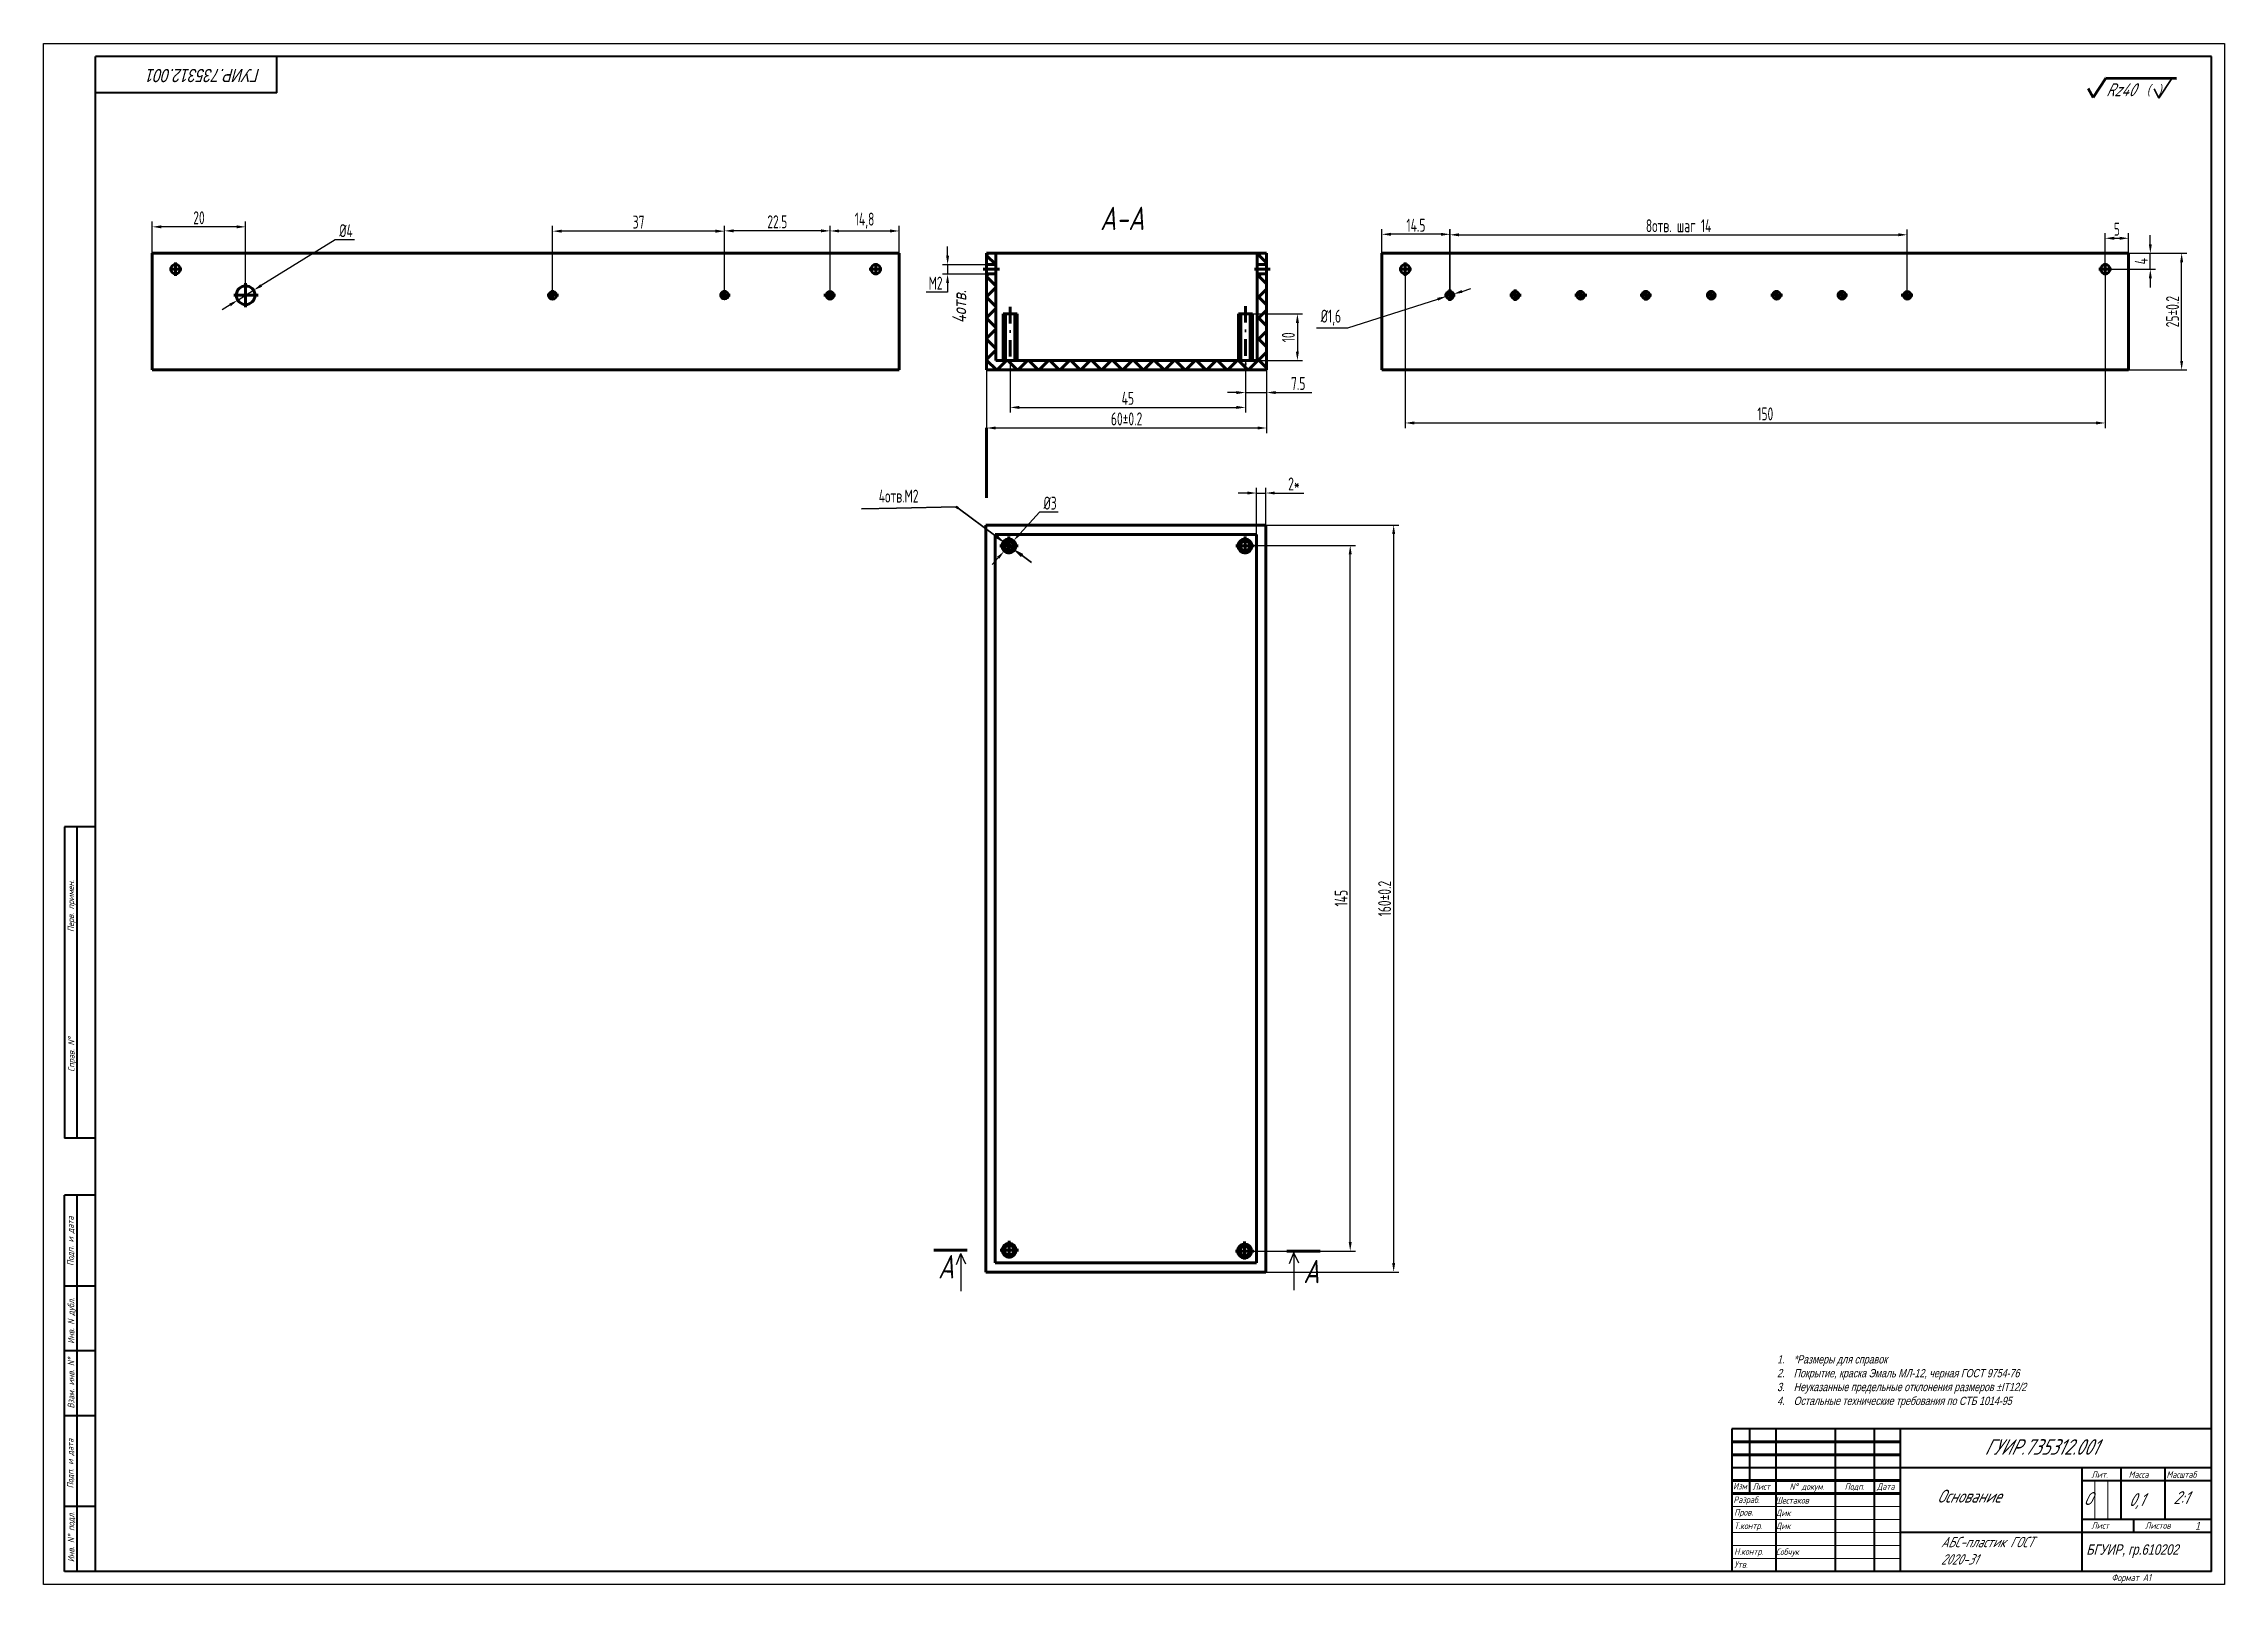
# Model space of a CAD drawing. Header units: millimetres. Extents: x 0 to 8800, y -367 to 2333.
# Drawn here: x 7718 to 8559, y 979 to 1573 of the extents above; entities that cross this region are included whole.
import ezdxf

# ---------------------------------------------------------------- set-up
doc = ezdxf.new("R2010")
doc.units = ezdxf.units.MM
doc.header["$LTSCALE"] = 0.5
doc.linetypes.add('осевая2', pattern=[28.575, 19.05, -3.175, 3.175, -3.175])
doc.linetypes.add('штрихпунктирная', pattern=[25.4, 12.7, -6.35, 0, -6.35])
doc.layers.get('0').update_dxf_attribs({"lineweight": 60})
doc.layers.get('Defpoints').update_dxf_attribs({"color": 5})
for name, color, linetype in [('1-оси', 1, 'осевая2'), ('3-размеры', 6, 'Continuous'), ('KONTUR', 7, 'Continuous')]:
    doc.layers.add(name, color=color, linetype=linetype)
for name, color, linetype, lineweight in [('Основная', 7, 'Continuous', 40), ('текст', 7, 'Continuous', 30), ('тонкая', 7, 'Continuous', 20)]:
    doc.layers.add(name, color=color, linetype=linetype, lineweight=lineweight)
doc.styles.add('ESKD', font='standarteskd.shx', dxfattribs={"width": 0.8, "oblique": 15})
doc.styles.get("Standard").update_dxf_attribs({"font": 'isocpeui.ttf', "width": 0.9})
doc.styles.add('ЕСКД', font='eskd15.shx', dxfattribs={"width": 0.8})
doc.styles.add('стиль1', font='romans.shx', dxfattribs={"width": 0.75, "oblique": 15, "height": 3.5})
doc.dimstyles.new('ISO-25', dxfattribs={"dimtxt": 3.5, "dimasz": 3.5, "dimexe": 2, "dimexo": 0, "dimgap": 1, "dimtad": 1, "dimtoh": 1, "dimdec": 0, "dimtxsty": 'Standard', "dimcen": 2.5, "dimadec": 0, "dimazin": 0, "dimtfac": 1, "dimtdec": 0, "dimtmove": 0, "dimatfit": 3, "dimldrblk": 'DOTSMALL', "dimfxl": 1, "dimarcsym": 0})

msp = doc.modelspace()

# ---------------------------------------------------------------- texts
at = {"color": 0, "insert": (7801.66, 1558.53), "char_height": 5, "attachment_point": 1, "rotation": 180}
msp.add_mtext_dynamic_manual_height_columns('{\\Fstandarteskd|c204;\\Q15;\\W0.8;\\C256;ГУИР.735312.001}', width=88.7975, gutter_width=50, heights=[0], dxfattribs=at)
at = {"attachment_point": 1}
for s, width, gutter_width, insert, char_height, style in [('{\\fGOST type B|b0|i1|c0|p2;Rz40}', 68.69, 50, (8513.47, 1558.05), 5, 'ESKD'), ('{\\fGOST type B|b0|i1|c204|p2;А-А}', 123.642, 90, (8125.6, 1510.46), 9, 'ЕСКД'), ('{\\fGOST type B|b0|i1|c204|p2;ГУИР.735312.001}', 68.69, 50, (8466.62, 1035.31), 6, 'ESKD'), ('{\\fGOST type B|b0|i1|c204|p2;  Основание}', 68.69, 50, (8443.5, 1015.86), 5, 'ESKD'), ('{\\fGOST type B|b0|i1|c204|p2;О}', 14.9252, 50, (8504.91, 1014.93), 5, 'ESKD'), ('{\\fGOST type B|b0|i1|c204|p34;0,1}', 14.9252, 50, (8522.26, 1014.52), 5, 'ESKD'), ('{\\fGOST type B|b0|i1|c204|p34;2\\fGOST type B|b0|i1|c0|p34;:\\fGOST type B|b0|i1|c204|p34;1}', 14.9252, 50, (8539.41, 1015.28), 5, 'ESKD'), ('{\\fGOST type B|b0|i1|c204|p2;АБС-пластик ГОСТ 2020-31}', 47.8152, 50, (8449.81, 997.66), 4, 'ESKD')]:
    msp.add_mtext_dynamic_manual_height_columns(s, width=width, gutter_width=gutter_width, heights=[0], dxfattribs=dict(at, insert=insert, char_height=char_height, style=style))
at = {"char_height": 9, "attachment_point": 1, "rotation": 359.71233, "style": 'ЕСКД'}
for insert in [(8063.16, 1106.32), (8204.01, 1104.47)]:
    msp.add_mtext_dynamic_manual_height_columns('{\\fGOST type B|b0|i1|c204|p2;А}', width=123.642, gutter_width=90, heights=[0], dxfattribs=dict(at, insert=insert))
at = {"insert": (8377.04, 1067.7), "char_height": 3.2, "width": 193.7105, "attachment_point": 1, "style": 'ESKD'}
msp.add_mtext('\\pxi-3,l6,t5;1.^I*Размеры для справок\\P2.^IПокрытие, краска Эмаль МЛ-12, черная ГОСТ 9754-76\\P3.^IНеуказанные предельные отклонения размеров %%PIT12/2\\P4.^IОстальные технические требования по СТБ 1014-95', dxfattribs=at)
at = {"color": 0, "insert": (8547.9, 1003.43), "char_height": 3, "attachment_point": 1, "style": 'ESKD'}
msp.add_mtext_dynamic_manual_height_columns('1', width=0.6173, gutter_width=50, heights=[0], dxfattribs=at)
at = {"layer": '1-оси', "color": 0, "insert": (8505.89, 994.77), "char_height": 4, "attachment_point": 1, "style": 'ESKD'}
msp.add_mtext_dynamic_manual_height_columns('БГУИР, гр.610202', width=48.5954, gutter_width=50, heights=[0], dxfattribs=at)
at = {"layer": '3-размеры', "color": 0, "style": 'ESKD', "oblique": 15, "width": 0.8}
msp.add_text('(   )', height=3.5, dxfattribs=at).set_placement((8529.36, 1554.04))
at = {"layer": '3-размеры', "lineweight": 30, "insert": (8068.55, 1465.56), "char_height": 5.4, "attachment_point": 1, "rotation": 90, "style": 'ЕСКД'}
msp.add_mtext_dynamic_manual_height_columns('{\\fGOST type B|b0|i1|c204|p2;4отв.}', width=123.642, gutter_width=90, heights=[0], dxfattribs=at)
at = {"layer": '3-размеры', "color": 0, "lineweight": 30, "insert": (8040.22, 1401.41), "char_height": 5, "attachment_point": 1, "style": 'ЕСКД'}
msp.add_mtext_dynamic_manual_height_columns('4отв.М2', width=22.5738, gutter_width=90, heights=[0], dxfattribs=at)
at = {"layer": 'текст', "style": 'стиль1', "oblique": 15, "width": 0.75}
for s, p in [('Перв. примен.', (7729.89, 1230.86)), ('Справ. N%%d', (7730.05, 1176.97)), ('Подп. и дата', (7729.71, 1102.12)), ('Инв. N дубл.', (7729.96, 1072.09)), ('Взам. инв. N%%d', (7729.96, 1047.16)), ('Подп. и дата', (7729.66, 1016.38)), ('Инв. N%%d подл.', (7729.96, 987.91))]:
    msp.add_text(s, height=2.5, rotation=90, dxfattribs=at).set_placement(p)
for s, height, p in [('Изм', 2.5, (8369.68, 1015.96)), ('Лист', 2.5, (8377.16, 1015.81)), ('N%%d докум. ', 2.5, (8391.44, 1015.81)), ('Подп.', 2.5, (8412.7, 1015.81)), ('Дата', 2.5, (8425.15, 1015.81)), ('Лит.', 2.5, (8507.86, 1020.41)), ('Масса', 2.5, (8522.23, 1020.41)), ('Масштаб', 2.5, (8536.82, 1020.41)), ('Разраб.', 2.5, (8369.8, 1010.71)), ('Шестаков', 2.5, (8385.93, 1010.49)), ('Пров.', 2.5, (8370.1, 1005.87)), ('Т.контр.', 2.5, (8370.1, 1000.68)), ('Дик', 2.5, (8386.23, 1005.66)), ('Дик', 2.5, (8386.23, 1000.66)), ('Лист', 2.5, (8507.86, 1000.8)), ('Листов', 2.5, (8528.58, 1000.8)), ('Н.контр.', 2.5, (8370.1, 990.76)), ('Собчук', 2.5, (8386.23, 990.66)), ('Утв.', 2.5, (8370.1, 985.74)), ('Формат А1', 2.75, (8515.6, 980.59))]:
    msp.add_text(s, height=height, dxfattribs=at).set_placement(p)

# ---------------------------------------------------------------- blocks, each defined once
blk = doc.blocks.new('*D156')
at = {"layer": '3-размеры', "color": 0, "lineweight": -2, "transparency": 16777216}
for p, q in [((8189.44, 1387.73), (8240.78, 1387.73)), ((8238.78, 1103.23), (8238.78, 1384.23)), ((8189.44, 1099.73), (8240.78, 1099.73))]:
    blk.add_line(p, q, dxfattribs=at)
at = {"layer": '3-размеры', "color": 0, "lineweight": 30, "transparency": 16777216}
for points in [[(8238.19, 1384.23), (8239.36, 1384.23), (8238.78, 1387.73)], [(8238.19, 1103.23), (8239.36, 1103.23), (8238.78, 1099.73)]]:
    blk.add_solid(points, dxfattribs=at)
at = {"layer": 'Defpoints', "color": 0, "lineweight": 30, "transparency": 16777216}
for p in [(8189.44, 1387.73), (8238.78, 1387.73), (8189.44, 1099.73)]:
    blk.add_point(p, dxfattribs=at)
at = {"layer": '3-размеры', "color": 0, "lineweight": 30, "transparency": 16777216, "insert": (8235.28, 1243.73), "char_height": 5, "width": 5.4167, "attachment_point": 5, "rotation": 90, "style": 'ЕСКД'}
blk.add_mtext('160%%P0.2', dxfattribs=at)
blk = doc.blocks.new('_DotSmall')
at = {"color": 0, "linetype": 'ByBlock', "const_width": 0.5}
blk.add_lwpolyline([(-0.0625, 0, 1), (0.0625, 0, 1)], format="xyb", close=True, dxfattribs=at)
blk = doc.blocks.new('*D157')
at = {"layer": '3-размеры', "color": 0, "lineweight": -2, "transparency": 16777216}
for p, q in [((8181.46, 1379.91), (8224.03, 1379.91)), ((8222.03, 1111.35), (8222.03, 1376.41)), ((8181.3, 1107.85), (8224.03, 1107.85))]:
    blk.add_line(p, q, dxfattribs=at)
at = {"layer": '3-размеры', "color": 0, "lineweight": 30, "transparency": 16777216}
for points in [[(8221.44, 1376.41), (8222.61, 1376.41), (8222.03, 1379.91)], [(8221.44, 1111.35), (8222.61, 1111.35), (8222.03, 1107.85)]]:
    blk.add_solid(points, dxfattribs=at)
at = {"layer": 'Defpoints', "color": 0, "lineweight": 30, "transparency": 16777216}
for p in [(8181.46, 1379.91), (8222.03, 1379.91), (8181.3, 1107.85)]:
    blk.add_point(p, dxfattribs=at)
at = {"layer": '3-размеры', "color": 0, "lineweight": 30, "transparency": 16777216, "insert": (8218.53, 1243.88), "char_height": 5, "attachment_point": 5, "rotation": 90, "style": 'ЕСКД'}
blk.add_mtext('145', dxfattribs=at)
blk = doc.blocks.new('*D158')
at = {"layer": '3-размеры', "color": 0, "lineweight": -2, "transparency": 16777216}
for p, q in [((8182.34, 1400.09), (8178.84, 1400.09)), ((8185.84, 1384.13), (8185.84, 1402.09)), ((8185.84, 1400.09), (8189.44, 1400.09)), ((8189.44, 1384.13), (8189.44, 1402.09)), ((8192.94, 1400.09), (8204.16, 1400.09))]:
    blk.add_line(p, q, dxfattribs=at)
at = {"layer": '3-размеры', "color": 0, "lineweight": 30, "transparency": 16777216}
for points in [[(8182.34, 1400.67), (8182.34, 1399.51), (8185.84, 1400.09)], [(8192.94, 1400.67), (8192.94, 1399.51), (8189.44, 1400.09)]]:
    blk.add_solid(points, dxfattribs=at)
at = {"layer": 'Defpoints', "color": 0, "lineweight": 30, "transparency": 16777216}
for p in [(8189.44, 1400.09), (8185.84, 1384.13), (8189.44, 1384.13)]:
    blk.add_point(p, dxfattribs=at)
at = {"layer": '3-размеры', "color": 0, "lineweight": 30, "transparency": 16777216, "insert": (8200.3, 1403.59), "char_height": 5, "attachment_point": 5, "style": 'ЕСКД'}
blk.add_mtext('2*', dxfattribs=at)
blk = doc.blocks.new('*D159')
at = {"layer": '3-размеры', "color": 0, "lineweight": -2, "transparency": 16777216}
for p, q in [((8102.15, 1392.7), (8094.55, 1384.3)), ((8109.43, 1392.7), (8102.15, 1392.7)), ((8088.58, 1377.7), (8092.2, 1381.7)), ((8086.23, 1375.1), (8083.89, 1372.5))]:
    blk.add_line(p, q, dxfattribs=at)
at = {"layer": '3-размеры', "color": 0, "lineweight": 30, "transparency": 16777216}
for points in [[(8094.11, 1384.69), (8094.98, 1383.91), (8092.2, 1381.7)], [(8085.8, 1375.49), (8086.67, 1374.71), (8088.58, 1377.7)]]:
    blk.add_solid(points, dxfattribs=at)
at = {"layer": 'Defpoints', "color": 0, "lineweight": 30, "transparency": 16777216}
for p in [(8092.2, 1381.7), (8088.58, 1377.7)]:
    blk.add_point(p, dxfattribs=at)
at = {"layer": '3-размеры', "color": 0, "lineweight": 30, "transparency": 16777216, "insert": (8106.29, 1396.2), "char_height": 5, "attachment_point": 5, "style": 'ЕСКД'}
blk.add_mtext('%%C3', dxfattribs=at)
blk = doc.blocks.new('*D142')
at = {"layer": '3-размеры', "color": 0, "lineweight": -2, "transparency": 16777216}
for p, q in [((8184.36, 1469.13), (8203.66, 1469.13)), ((8201.66, 1465.63), (8201.66, 1454.63)), ((8184.36, 1451.13), (8203.66, 1451.13))]:
    blk.add_line(p, q, dxfattribs=at)
at = {"layer": '3-размеры', "color": 0, "lineweight": 30, "transparency": 16777216}
for points in [[(8201.07, 1465.63), (8202.24, 1465.63), (8201.66, 1469.13)], [(8201.07, 1454.63), (8202.24, 1454.63), (8201.66, 1451.13)]]:
    blk.add_solid(points, dxfattribs=at)
at = {"layer": 'Defpoints', "color": 0, "lineweight": 30, "transparency": 16777216}
for p in [(8184.36, 1469.13), (8184.36, 1451.13), (8201.66, 1451.13)]:
    blk.add_point(p, dxfattribs=at)
at = {"layer": '3-размеры', "color": 0, "lineweight": 30, "transparency": 16777216, "insert": (8198.16, 1460.13), "char_height": 5, "attachment_point": 5, "rotation": 90, "style": 'ЕСКД'}
blk.add_mtext('10', dxfattribs=at)
blk = doc.blocks.new('*D143')
at = {"layer": '3-размеры', "color": 0, "lineweight": -2, "transparency": 16777216}
for p, q in [((8181.66, 1451.13), (8181.66, 1436.82)), ((8189.78, 1451.13), (8189.78, 1436.82)), ((8178.16, 1438.82), (8174.66, 1438.82)), ((8181.66, 1438.82), (8189.78, 1438.82)), ((8193.28, 1438.82), (8207.16, 1438.82))]:
    blk.add_line(p, q, dxfattribs=at)
at = {"layer": '3-размеры', "color": 0, "lineweight": 30, "transparency": 16777216}
for points in [[(8178.16, 1439.4), (8178.16, 1438.24), (8181.66, 1438.82)], [(8193.28, 1439.4), (8193.28, 1438.24), (8189.78, 1438.82)]]:
    blk.add_solid(points, dxfattribs=at)
at = {"layer": 'Defpoints', "color": 0, "lineweight": 30, "transparency": 16777216}
for p in [(8181.66, 1451.13), (8189.78, 1451.13), (8189.78, 1438.82)]:
    blk.add_point(p, dxfattribs=at)
at = {"layer": '3-размеры', "color": 0, "lineweight": 30, "transparency": 16777216, "insert": (8201.97, 1442.32), "char_height": 5, "attachment_point": 5, "style": 'ЕСКД'}
blk.add_mtext('7.5', dxfattribs=at)
blk = doc.blocks.new('*D144')
at = {"layer": '3-размеры', "color": 0, "lineweight": -2, "transparency": 16777216}
for p, q in [((8081.78, 1447.53), (8081.78, 1423.16)), ((8189.78, 1447.53), (8189.78, 1423.16)), ((8085.28, 1425.16), (8186.28, 1425.16))]:
    blk.add_line(p, q, dxfattribs=at)
at = {"layer": '3-размеры', "color": 0, "lineweight": 30, "transparency": 16777216}
for points in [[(8085.28, 1425.74), (8085.28, 1424.58), (8081.78, 1425.16)], [(8186.28, 1425.74), (8186.28, 1424.58), (8189.78, 1425.16)]]:
    blk.add_solid(points, dxfattribs=at)
at = {"layer": 'Defpoints', "color": 0, "lineweight": 30, "transparency": 16777216}
for p in [(8081.78, 1447.53), (8189.78, 1447.53), (8189.78, 1425.16)]:
    blk.add_point(p, dxfattribs=at)
at = {"layer": '3-размеры', "color": 0, "lineweight": 30, "transparency": 16777216, "insert": (8135.78, 1428.66), "char_height": 5, "attachment_point": 5, "style": 'ЕСКД'}
blk.add_mtext('60%%P0.2', dxfattribs=at)
blk = doc.blocks.new('*D145')
at = {"layer": '3-размеры', "color": 0, "lineweight": -2, "transparency": 16777216}
for p, q in [((8090.87, 1451.13), (8090.87, 1431.09)), ((8181.66, 1451.13), (8181.66, 1431.09)), ((8094.37, 1433.09), (8178.16, 1433.09))]:
    blk.add_line(p, q, dxfattribs=at)
at = {"layer": '3-размеры', "color": 0, "lineweight": 30, "transparency": 16777216}
for points in [[(8094.37, 1433.68), (8094.37, 1432.51), (8090.87, 1433.09)], [(8178.16, 1433.68), (8178.16, 1432.51), (8181.66, 1433.09)]]:
    blk.add_solid(points, dxfattribs=at)
at = {"layer": 'Defpoints', "color": 0, "lineweight": 30, "transparency": 16777216}
for p in [(8090.87, 1451.13), (8181.66, 1451.13), (8181.66, 1433.09)]:
    blk.add_point(p, dxfattribs=at)
at = {"layer": '3-размеры', "color": 0, "lineweight": 30, "transparency": 16777216, "insert": (8136.26, 1436.59), "char_height": 5, "attachment_point": 5, "style": 'ЕСКД'}
blk.add_mtext('45', dxfattribs=at)
blk = doc.blocks.new('*D139')
at = {"layer": '3-размеры', "color": 0, "lineweight": -2, "transparency": 16777216}
for p, q in [((8066.75, 1491.61), (8066.75, 1495.11)), ((8082.85, 1488.11), (8064.75, 1488.11)), ((8082.85, 1484.51), (8064.75, 1484.51)), ((8066.75, 1488.11), (8066.75, 1484.51)), ((8066.75, 1481.01), (8066.75, 1477.51)), ((8066.75, 1477.51), (8058.51, 1477.51))]:
    blk.add_line(p, q, dxfattribs=at)
at = {"layer": '3-размеры', "color": 0, "lineweight": 30, "transparency": 16777216}
for points in [[(8066.17, 1491.61), (8067.33, 1491.61), (8066.75, 1488.11)], [(8066.17, 1481.01), (8067.33, 1481.01), (8066.75, 1484.51)]]:
    blk.add_solid(points, dxfattribs=at)
at = {"layer": 'Defpoints', "color": 0, "lineweight": 30, "transparency": 16777216}
for p in [(8066.75, 1484.51), (8082.85, 1488.11), (8082.85, 1484.51)]:
    blk.add_point(p, dxfattribs=at)
at = {"layer": '3-размеры', "color": 0, "lineweight": 30, "transparency": 16777216, "insert": (8062.13, 1481.01), "char_height": 5, "attachment_point": 5, "style": 'ЕСКД'}
blk.add_mtext('M2', dxfattribs=at)
blk = doc.blocks.new('*D146')
at = {"layer": '3-размеры', "color": 0, "lineweight": -2, "transparency": 16777216}
for p, q in [((8513.14, 1486.39), (8513.14, 1500.3)), ((8516.64, 1498.3), (8518.72, 1498.3)), ((8522.22, 1486.39), (8522.22, 1500.3))]:
    blk.add_line(p, q, dxfattribs=at)
at = {"layer": '3-размеры', "color": 0, "lineweight": 30, "transparency": 16777216}
for points in [[(8516.64, 1498.89), (8516.64, 1497.72), (8513.14, 1498.3)], [(8518.72, 1498.89), (8518.72, 1497.72), (8522.22, 1498.3)]]:
    blk.add_solid(points, dxfattribs=at)
at = {"layer": 'Defpoints', "color": 0, "lineweight": 30, "transparency": 16777216}
for p in [(8522.22, 1498.3), (8513.14, 1486.39), (8522.22, 1486.39)]:
    blk.add_point(p, dxfattribs=at)
at = {"layer": '3-размеры', "color": 0, "lineweight": 30, "transparency": 16777216, "insert": (8517.68, 1501.8), "char_height": 5, "attachment_point": 5, "style": 'ЕСКД'}
blk.add_mtext('5', dxfattribs=at)
blk = doc.blocks.new('*D147')
at = {"layer": '3-размеры', "color": 0, "lineweight": -2, "transparency": 16777216}
for p, q in [((8530.58, 1496.03), (8530.58, 1499.53)), ((8513.22, 1492.53), (8532.58, 1492.53)), ((8530.58, 1486.36), (8530.58, 1492.53)), ((8513.22, 1486.36), (8532.58, 1486.36)), ((8530.58, 1482.86), (8530.58, 1479.36))]:
    blk.add_line(p, q, dxfattribs=at)
at = {"layer": '3-размеры', "color": 0, "lineweight": 30, "transparency": 16777216}
for points in [[(8530, 1496.03), (8531.17, 1496.03), (8530.58, 1492.53)], [(8530, 1482.86), (8531.17, 1482.86), (8530.58, 1486.36)]]:
    blk.add_solid(points, dxfattribs=at)
at = {"layer": 'Defpoints', "color": 0, "lineweight": 30, "transparency": 16777216}
for p in [(8513.22, 1492.53), (8530.58, 1492.53), (8513.22, 1486.36)]:
    blk.add_point(p, dxfattribs=at)
at = {"layer": '3-размеры', "color": 0, "lineweight": 30, "transparency": 16777216, "insert": (8527.08, 1489.45), "char_height": 5, "attachment_point": 5, "rotation": 90, "style": 'ЕСКД'}
blk.add_mtext('4', dxfattribs=at)
blk = doc.blocks.new('*D148')
at = {"layer": '3-размеры', "color": 0, "lineweight": -2, "transparency": 16777216}
for p, q in [((8522.22, 1492.53), (8544.65, 1492.53)), ((8542.65, 1451.03), (8542.65, 1489.03)), ((8522.22, 1447.53), (8544.65, 1447.53))]:
    blk.add_line(p, q, dxfattribs=at)
at = {"layer": '3-размеры', "color": 0, "lineweight": 30, "transparency": 16777216}
for points in [[(8542.07, 1489.03), (8543.24, 1489.03), (8542.65, 1492.53)], [(8542.07, 1451.03), (8543.24, 1451.03), (8542.65, 1447.53)]]:
    blk.add_solid(points, dxfattribs=at)
at = {"layer": 'Defpoints', "color": 0, "lineweight": 30, "transparency": 16777216}
for p in [(8522.22, 1492.53), (8542.65, 1492.53), (8522.22, 1447.53)]:
    blk.add_point(p, dxfattribs=at)
at = {"layer": '3-размеры', "color": 0, "lineweight": 30, "transparency": 16777216, "insert": (8539.15, 1470.03), "char_height": 5, "attachment_point": 5, "rotation": 90, "style": 'ЕСКД'}
blk.add_mtext('25%%P0.2', dxfattribs=at)
blk = doc.blocks.new('*D140')
at = {"layer": '3-размеры', "color": 0, "lineweight": -2, "transparency": 16777216}
for p, q in [((8243.22, 1486.41), (8243.22, 1425.1)), ((8513.14, 1486.39), (8513.14, 1425.1)), ((8246.72, 1427.1), (8509.64, 1427.1))]:
    blk.add_line(p, q, dxfattribs=at)
at = {"layer": '3-размеры', "color": 0, "lineweight": 30, "transparency": 16777216}
for points in [[(8246.72, 1427.68), (8246.72, 1426.51), (8243.22, 1427.1)], [(8509.64, 1427.68), (8509.64, 1426.51), (8513.14, 1427.1)]]:
    blk.add_solid(points, dxfattribs=at)
at = {"layer": 'Defpoints', "color": 0, "lineweight": 30, "transparency": 16777216}
for p in [(8243.22, 1486.41), (8513.14, 1486.39), (8513.14, 1427.1)]:
    blk.add_point(p, dxfattribs=at)
at = {"layer": '3-размеры', "color": 0, "lineweight": 30, "transparency": 16777216, "insert": (8382.08, 1430.6), "char_height": 5, "attachment_point": 5, "style": 'ЕСКД'}
blk.add_mtext('150', dxfattribs=at)
blk = doc.blocks.new('*D149')
at = {"layer": '3-размеры', "color": 0, "lineweight": -2, "transparency": 16777216}
for p, q in [((8221.11, 1463.72), (8255.76, 1474.82)), ((8261.83, 1476.77), (8259.09, 1475.89)), ((8265.17, 1477.84), (8268.5, 1478.9)), ((8209.06, 1463.72), (8221.11, 1463.72))]:
    blk.add_line(p, q, dxfattribs=at)
at = {"layer": '3-размеры', "color": 0, "lineweight": 30, "transparency": 16777216}
for points in [[(8255.58, 1475.38), (8255.94, 1474.27), (8259.09, 1475.89)], [(8264.99, 1478.39), (8265.34, 1477.28), (8261.83, 1476.77)]]:
    blk.add_solid(points, dxfattribs=at)
at = {"layer": 'Defpoints', "color": 0, "lineweight": 30, "transparency": 16777216}
for p in [(8259.09, 1475.89), (8261.83, 1476.77)]:
    blk.add_point(p, dxfattribs=at)
at = {"layer": '3-размеры', "color": 0, "lineweight": 30, "transparency": 16777216, "insert": (8214.58, 1467.7), "char_height": 5, "attachment_point": 5, "style": 'ЕСКД'}
blk.add_mtext('%%C1,6', dxfattribs=at)
blk = doc.blocks.new('*D141')
at = {"layer": '3-размеры', "color": 0, "lineweight": -2, "transparency": 16777216}
for p, q in [((8234.22, 1476.35), (8234.22, 1501.83)), ((8257.03, 1499.83), (8237.72, 1499.83)), ((8260.53, 1476.35), (8260.53, 1501.83))]:
    blk.add_line(p, q, dxfattribs=at)
at = {"layer": '3-размеры', "color": 0, "lineweight": 30, "transparency": 16777216}
for points in [[(8237.72, 1500.41), (8237.72, 1499.25), (8234.22, 1499.83)], [(8257.03, 1500.41), (8257.03, 1499.25), (8260.53, 1499.83)]]:
    blk.add_solid(points, dxfattribs=at)
at = {"layer": 'Defpoints', "color": 0, "lineweight": 30, "transparency": 16777216}
for p in [(8234.22, 1499.83), (8234.22, 1476.35), (8260.53, 1476.35)]:
    blk.add_point(p, dxfattribs=at)
at = {"layer": '3-размеры', "color": 0, "lineweight": 30, "transparency": 16777216, "insert": (8247.37, 1503.33), "char_height": 5, "width": 8.75, "attachment_point": 5, "style": 'ЕСКД'}
blk.add_mtext('14.5', dxfattribs=at)
blk = doc.blocks.new('*D150')
at = {"layer": '3-размеры', "color": 0, "lineweight": -2, "transparency": 16777216}
for p, q in [((7980.74, 1476.48), (7980.74, 1503.16)), ((8017.91, 1501.16), (7984.24, 1501.16)), ((8021.41, 1476.35), (8021.41, 1503.16))]:
    blk.add_line(p, q, dxfattribs=at)
at = {"layer": '3-размеры', "color": 0, "lineweight": 30, "transparency": 16777216}
for points in [[(7984.24, 1501.75), (7984.24, 1500.58), (7980.74, 1501.16)], [(8017.91, 1501.75), (8017.91, 1500.58), (8021.41, 1501.16)]]:
    blk.add_solid(points, dxfattribs=at)
at = {"layer": 'Defpoints', "color": 0, "lineweight": 30, "transparency": 16777216}
for p in [(7980.74, 1501.16), (7980.74, 1476.48), (8021.41, 1476.35)]:
    blk.add_point(p, dxfattribs=at)
at = {"layer": '3-размеры', "color": 0, "lineweight": 30, "transparency": 16777216, "insert": (8001.08, 1504.66), "char_height": 5, "attachment_point": 5, "style": 'ЕСКД'}
blk.add_mtext('22.5', dxfattribs=at)
blk = doc.blocks.new('*D151')
at = {"layer": '3-размеры', "color": 0, "lineweight": -2, "transparency": 16777216}
for p, q in [((7914.45, 1476.36), (7914.45, 1503.04)), ((7977.24, 1501.04), (7917.95, 1501.04)), ((7980.74, 1476.48), (7980.74, 1503.04))]:
    blk.add_line(p, q, dxfattribs=at)
at = {"layer": '3-размеры', "color": 0, "lineweight": 30, "transparency": 16777216}
for points in [[(7917.95, 1501.63), (7917.95, 1500.46), (7914.45, 1501.04)], [(7977.24, 1501.63), (7977.24, 1500.46), (7980.74, 1501.04)]]:
    blk.add_solid(points, dxfattribs=at)
at = {"layer": 'Defpoints', "color": 0, "lineweight": 30, "transparency": 16777216}
for p in [(7914.45, 1501.04), (7914.45, 1476.36), (7980.74, 1476.48)]:
    blk.add_point(p, dxfattribs=at)
at = {"layer": '3-размеры', "color": 0, "lineweight": 30, "transparency": 16777216, "insert": (7947.6, 1504.54), "char_height": 5, "attachment_point": 5, "style": 'ЕСКД'}
blk.add_mtext('37', dxfattribs=at)
blk = doc.blocks.new('*D152')
at = {"layer": '3-размеры', "color": 0, "lineweight": -2, "transparency": 16777216}
for p, q in [((8021.41, 1476.31), (8021.41, 1503.12)), ((8024.91, 1501.12), (8044.55, 1501.12)), ((8048.05, 1476.31), (8048.05, 1503.12))]:
    blk.add_line(p, q, dxfattribs=at)
at = {"layer": '3-размеры', "color": 0, "lineweight": 30, "transparency": 16777216}
for points in [[(8024.91, 1501.7), (8024.91, 1500.54), (8021.41, 1501.12)], [(8044.55, 1501.7), (8044.55, 1500.54), (8048.05, 1501.12)]]:
    blk.add_solid(points, dxfattribs=at)
at = {"layer": 'Defpoints', "color": 0, "lineweight": 30, "transparency": 16777216}
for p in [(8048.05, 1501.12), (8021.41, 1476.31), (8048.05, 1476.31)]:
    blk.add_point(p, dxfattribs=at)
at = {"layer": '3-размеры', "color": 0, "lineweight": 30, "transparency": 16777216, "insert": (8034.73, 1505.1), "char_height": 5, "attachment_point": 5, "style": 'ЕСКД'}
blk.add_mtext('14,8', dxfattribs=at)
blk = doc.blocks.new('*D153')
at = {"layer": '3-размеры', "color": 0, "lineweight": -2, "transparency": 16777216}
for p, q in [((7760.05, 1476.39), (7760.05, 1504.71)), ((7792.55, 1502.71), (7763.55, 1502.71)), ((7796.05, 1476.39), (7796.05, 1504.71))]:
    blk.add_line(p, q, dxfattribs=at)
at = {"layer": '3-размеры', "color": 0, "lineweight": 30, "transparency": 16777216}
for points in [[(7763.55, 1503.29), (7763.55, 1502.13), (7760.05, 1502.71)], [(7792.55, 1503.29), (7792.55, 1502.13), (7796.05, 1502.71)]]:
    blk.add_solid(points, dxfattribs=at)
at = {"layer": 'Defpoints', "color": 0, "lineweight": 30, "transparency": 16777216}
for p in [(7760.05, 1502.71), (7760.05, 1476.39), (7796.05, 1476.39)]:
    blk.add_point(p, dxfattribs=at)
at = {"layer": '3-размеры', "color": 0, "lineweight": 30, "transparency": 16777216, "insert": (7778.05, 1506.21), "char_height": 5, "attachment_point": 5, "style": 'ЕСКД'}
blk.add_mtext('20', dxfattribs=at)
blk = doc.blocks.new('*D154')
at = {"layer": '3-размеры', "color": 0, "lineweight": -2, "transparency": 16777216}
for p, q in [((7830.53, 1497.73), (7802.08, 1480.09)), ((7838, 1497.73), (7830.53, 1497.73)), ((7790.02, 1472.61), (7787.04, 1470.76)), ((7792.99, 1474.45), (7799.11, 1478.25))]:
    blk.add_line(p, q, dxfattribs=at)
at = {"layer": '3-размеры', "color": 0, "lineweight": 30, "transparency": 16777216}
for points in [[(7801.78, 1480.59), (7802.39, 1479.6), (7799.11, 1478.25)], [(7789.71, 1473.1), (7790.32, 1472.11), (7792.99, 1474.45)]]:
    blk.add_solid(points, dxfattribs=at)
at = {"layer": 'Defpoints', "color": 0, "lineweight": 30, "transparency": 16777216}
for p in [(7792.99, 1474.45), (7799.11, 1478.25)]:
    blk.add_point(p, dxfattribs=at)
at = {"layer": '3-размеры', "color": 0, "lineweight": 30, "transparency": 16777216, "insert": (7834.77, 1501.23), "char_height": 5, "attachment_point": 5, "style": 'ЕСКД'}
blk.add_mtext('%%C4', dxfattribs=at)
blk = doc.blocks.new('*D155')
at = {"layer": '3-размеры', "color": 0, "lineweight": -2, "transparency": 16777216}
for p, q in [((8260.46, 1476.33), (8260.46, 1501.64)), ((8263.96, 1499.64), (8433.36, 1499.64)), ((8436.86, 1476.33), (8436.86, 1501.64))]:
    blk.add_line(p, q, dxfattribs=at)
at = {"layer": '3-размеры', "color": 0, "lineweight": 30, "transparency": 16777216}
for points in [[(8263.96, 1500.23), (8263.96, 1499.06), (8260.46, 1499.64)], [(8433.36, 1500.23), (8433.36, 1499.06), (8436.86, 1499.64)]]:
    blk.add_solid(points, dxfattribs=at)
at = {"layer": 'Defpoints', "color": 0, "lineweight": 30, "transparency": 16777216}
for p in [(8436.86, 1499.64), (8260.46, 1476.33), (8436.86, 1476.33)]:
    blk.add_point(p, dxfattribs=at)
at = {"layer": '3-размеры', "color": 0, "lineweight": 30, "transparency": 16777216, "insert": (8348.66, 1503.14), "char_height": 5, "attachment_point": 5, "style": 'ЕСКД'}
blk.add_mtext('8отв. шаг 14', dxfattribs=at)

# ---------------------------------------------------------------- dimensions: what is measured, and where the dimension line sits
at = {"layer": '3-размеры', "lineweight": 30}
for base, p1, p2, text, picture, middle in [((8436.86, 1499.64), (8260.46, 1476.33), (8436.86, 1476.33), '8отв. шаг 14', '*D155', (8348.66, 1503.14)), ((7760.05, 1502.71), (7796.05, 1476.39), (7760.05, 1476.39), '20', '*D153', (7778.05, 1506.21)), ((7914.45, 1501.04), (7980.74, 1476.48), (7914.45, 1476.36), '37', '*D151', (7947.6, 1504.54)), ((7980.74, 1501.16), (8021.41, 1476.35), (7980.74, 1476.48), '22.5', '*D150', (8001.08, 1504.66)), ((8048.05, 1501.12), (8021.41, 1476.31), (8048.05, 1476.31), '14,8', '*D152', (8034.73, 1505.1)), ((8234.22, 1499.83), (8260.53, 1476.35), (8234.22, 1476.35), '14.5', '*D141', (8247.37, 1503.33)), ((8522.22, 1498.3), (8513.14, 1486.39), (8522.22, 1486.39), '5', '*D146', (8517.68, 1501.8)), ((8189.78, 1425.16), (8081.78, 1447.53), (8189.78, 1447.53), '60%%P0.2', '*D144', (8135.78, 1428.66)), ((8181.66, 1433.09), (8090.87, 1451.13), (8181.66, 1451.13), '45', '*D145', (8136.26, 1436.59)), ((8189.78, 1438.82), (8181.66, 1451.13), (8189.78, 1451.13), '7.5', '*D143', (8201.97, 1442.32)), ((8189.44, 1400.09), (8185.84, 1384.13), (8189.44, 1384.13), '2*', '*D158', (8200.3, 1403.59))]:
    dim = msp.add_linear_dim(base=base, p1=p1, p2=p2, text=text, dimstyle='ISO-25', override={"dimtxt": 5, "dimtxsty": 'ЕСКД'}, dxfattribs=at)
    dim.commit()
    dim.dimension.update_dxf_attribs({"geometry": picture, "text_midpoint": middle})
for p1, p2, text, picture, middle in [((7792.99, 1474.45), (7799.11, 1478.25), '%%C4', '*D154', (7834.77, 1497.73)), ((8261.83, 1476.77), (8259.09, 1475.89), '%%C1,6', '*D149', (8214.58, 1463.72)), ((8088.58, 1377.7), (8092.2, 1381.7), '%%C3', '*D159', (8106.29, 1392.7))]:
    dim = msp.add_diameter_dim_2p(p1=p1, p2=p2, text=text, dimstyle='ISO-25', override={"dimtxt": 5, "dimtxsty": 'ЕСКД'}, dxfattribs=at)
    dim.commit()
    dim.dimension.update_dxf_attribs({"geometry": picture, "text_midpoint": middle, "dimtype": 163})
for base, p1, p2, text, picture, middle in [((8530.58, 1492.53), (8513.22, 1486.36), (8513.22, 1492.53), '4', '*D147', (8527.08, 1489.45)), ((8066.75, 1484.51), (8082.85, 1488.11), (8082.85, 1484.51), 'M2', '*D139', (8062.13, 1481.01)), ((8542.65, 1492.53), (8522.22, 1447.53), (8522.22, 1492.53), '25%%P0.2', '*D148', (8539.15, 1470.03)), ((8201.66, 1451.13), (8184.36, 1469.13), (8184.36, 1451.13), '10', '*D142', (8198.16, 1460.13)), ((8222.03, 1379.91), (8181.3, 1107.85), (8181.46, 1379.91), '145', '*D157', (8218.53, 1243.88))]:
    dim = msp.add_linear_dim(base=base, p1=p1, p2=p2, angle=90, text=text, dimstyle='ISO-25', override={"dimtxt": 5, "dimtxsty": 'ЕСКД'}, dxfattribs=at)
    dim.commit()
    dim.dimension.update_dxf_attribs({"geometry": picture, "text_midpoint": middle})
dim = msp.add_linear_dim(base=(8513.14, 1427.1), p1=(8243.22, 1486.41), p2=(8513.14, 1486.39), text='150', dimstyle='ISO-25', override={"dimtxt": 5, "dimtxsty": 'ЕСКД'}, dxfattribs=at)
dim.commit()
dim.dimension.update_dxf_attribs({"geometry": '*D140', "text_midpoint": (8382.08, 1427.1), "dimtype": 160})
dim = msp.add_linear_dim(base=(8238.78, 1387.73), p1=(8189.44, 1099.73), p2=(8189.44, 1387.73), angle=90, text='160%%P0.2', dimstyle='ISO-25', override={"dimtxt": 5, "dimtxsty": 'ЕСКД'}, dxfattribs=at)
dim.commit()
dim.dimension.update_dxf_attribs({"geometry": '*D156', "text_midpoint": (8238.78, 1243.73), "dimtype": 160})

# ---------------------------------------------------------------- hatches: boundary and pattern name
h = msp.add_hatch()
h.set_pattern_fill('ANSI37', color=256, scale=1.8)
h.set_pattern_definition([(45, (767.2445, 1208.942), (-4.0411153, 4.0411153), []), (135, (767.2445, 1208.942), (-4.0411153, -4.0411153), [])])
h.paths.add_polyline_path([(8085.38, 1484.59), (8081.78, 1484.59), (8081.78, 1447.53), (8189.78, 1447.53), (8189.78, 1484.59), (8186.18, 1484.59), (8186.18, 1451.13), (8085.38, 1451.13)])
h.paths.add_polyline_path([(8085.38, 1492.53), (8081.78, 1492.53), (8081.78, 1488.19), (8085.38, 1488.19)])
h.paths.add_polyline_path([(8189.78, 1492.53), (8186.18, 1492.53), (8186.18, 1488.19), (8189.78, 1488.19)])
h.paths.add_polyline_path([(8179.86, 1469.13), (8178.96, 1469.13), (8178.96, 1451.13), (8179.86, 1451.13)], flags=17)
h.paths.add_polyline_path([(8184.36, 1469.13), (8183.46, 1469.13), (8183.46, 1451.13), (8184.36, 1451.13)], flags=17)
h.paths.add_polyline_path([(8093.57, 1469.13), (8092.67, 1469.13), (8092.67, 1451.13), (8093.57, 1451.13)], flags=17)
h.paths.add_polyline_path([(8089.07, 1469.13), (8088.17, 1469.13), (8088.17, 1451.13), (8089.07, 1451.13)], flags=17)

# ---------------------------------------------------------------- linework, layer by layer
at = {"color": 0}
for p, q in [((8506.66, 1556.08), (8508.5, 1552.58)), ((8508.53, 1552.57), (8513.47, 1560.09))]:
    msp.add_line(p, q, dxfattribs=at)
for p, q in [((8513.47, 1560.09), (8540.65, 1559.95)), ((8048.05, 1492.53), (7760.05, 1492.53)), ((7760.05, 1492.53), (7760.05, 1447.53)), ((7769.05, 1486.39), (7769.05, 1488.98)), ((7769.05, 1488.98), (7769.05, 1483.84)), ((8039.05, 1486.39), (8039.05, 1488.7)), ((8039.05, 1488.7), (8039.05, 1484.02)), ((8048.05, 1447.53), (8048.05, 1492.53)), ((8081.78, 1492.53), (8081.78, 1447.53)), ((8081.78, 1492.53), (8085.38, 1492.53)), ((8085.38, 1492.53), (8085.38, 1451.13)), ((8085.38, 1492.53), (8186.18, 1492.53)), ((8186.18, 1451.13), (8186.18, 1492.53)), ((8186.18, 1492.53), (8189.78, 1492.53)), ((8189.78, 1447.53), (8189.78, 1492.53)), ((8522.22, 1492.53), (8234.22, 1492.53)), ((8234.22, 1447.53), (8234.22, 1492.53)), ((8243.26, 1486.39), (8243.26, 1488.98)), ((8243.26, 1488.98), (8243.26, 1483.84)), ((8513.22, 1486.39), (8513.22, 1488.7)), ((8513.22, 1488.7), (8513.22, 1484.02)), ((8522.22, 1447.53), (8522.22, 1492.53)), ((7769.05, 1486.39), (7766.69, 1486.39)), ((7766.69, 1486.39), (7771.45, 1486.39)), ((7796.05, 1471.8), (7796.05, 1480.99)), ((8039.05, 1486.39), (8036.49, 1486.39)), ((8036.49, 1486.39), (8041.44, 1486.39)), ((8085.38, 1486.39), (8080.41, 1486.39)), ((8080.41, 1486.39), (8086.76, 1486.39)), ((8085.38, 1488.19), (8085.38, 1486.39)), ((8191.21, 1486.39), (8185.13, 1486.39)), ((8186.18, 1488.19), (8189.78, 1488.19)), ((8186.18, 1488.19), (8186.18, 1486.39)), ((8186.18, 1486.39), (8191.21, 1486.39)), ((8189.78, 1484.59), (8186.18, 1484.59)), ((8189.78, 1488.19), (8189.78, 1484.59)), ((8243.26, 1486.39), (8240.9, 1486.39)), ((8240.9, 1486.39), (8245.67, 1486.39)), ((8513.22, 1486.39), (8510.66, 1486.39)), ((8510.66, 1486.39), (8515.61, 1486.39)), ((7791.55, 1476.35), (7800.82, 1476.35)), ((7912.27, 1476.36), (7916.64, 1476.36)), ((7914.44, 1478.27), (7914.44, 1474.45)), ((7978.73, 1476.35), (7982.86, 1476.35)), ((7980.74, 1478.33), (7980.74, 1474.62)), ((8019.08, 1476.34), (8023.54, 1476.34)), ((8021.41, 1476.31), (8021.41, 1478.16)), ((8021.41, 1478.16), (8021.41, 1474.52)), ((8258.39, 1476.35), (8262.53, 1476.35)), ((8260.46, 1478.49), (8260.46, 1474.2)), ((8283.53, 1476.37), (8287.89, 1476.37)), ((8285.66, 1478.54), (8285.66, 1474.2)), ((8308.6, 1476.41), (8313.25, 1476.41)), ((8310.86, 1478.31), (8310.86, 1474.5)), ((8333.81, 1476.33), (8338.15, 1476.33)), ((8336.06, 1478.36), (8336.06, 1474.36)), ((8359.27, 1476.38), (8363.13, 1476.38)), ((8361.26, 1478.26), (8361.26, 1474.51)), ((8384.29, 1476.41), (8388.67, 1476.41)), ((8386.46, 1478.32), (8386.46, 1474.5)), ((8409.65, 1476.33), (8413.78, 1476.33)), ((8411.66, 1478.31), (8411.66, 1474.6)), ((8434.54, 1476.36), (8438.99, 1476.36)), ((8436.86, 1476.33), (8436.86, 1478.18)), ((8436.86, 1478.18), (8436.86, 1474.54)), ((8088.17, 1451.13), (8088.17, 1469.13)), ((8088.17, 1469.13), (8093.57, 1469.13)), ((8089.07, 1451.13), (8089.07, 1469.13)), ((8092.67, 1451.13), (8092.67, 1469.13)), ((8093.57, 1451.13), (8093.57, 1469.13)), ((8178.96, 1451.13), (8178.96, 1469.13)), ((8178.96, 1469.13), (8184.36, 1469.13)), ((8179.86, 1451.13), (8179.86, 1469.13)), ((8183.46, 1451.13), (8183.46, 1469.13)), ((8184.36, 1451.13), (8184.36, 1469.13)), ((7760.05, 1447.53), (8048.05, 1447.53)), ((8081.78, 1447.53), (8189.78, 1447.53)), ((8085.38, 1451.13), (8186.18, 1451.13)), ((8090.87, 1451.13), (8088.17, 1451.13)), ((8090.87, 1451.13), (8089.07, 1451.13)), ((8090.87, 1451.13), (8092.67, 1451.13)), ((8092.67, 1451.13), (8093.57, 1451.13)), ((8181.66, 1451.13), (8178.96, 1451.13)), ((8181.66, 1451.13), (8179.86, 1451.13)), ((8181.66, 1451.13), (8183.46, 1451.13)), ((8183.46, 1451.13), (8184.36, 1451.13)), ((8234.22, 1447.53), (8522.22, 1447.53)), ((8081.78, 1425.16), (8081.78, 1398.24)), ((8070.81, 1394.22), (8070.07, 1394.77)), ((8081.44, 1387.73), (8081.44, 1099.73)), ((8189.44, 1387.73), (8081.44, 1387.73)), ((8189.44, 1099.73), (8189.44, 1387.73)), ((8185.84, 1384.13), (8085.04, 1384.13)), ((8085.04, 1384.13), (8085.04, 1103.33)), ((8093.93, 1379.7), (8086.87, 1379.7)), ((8091.85, 1378.66), (8088.96, 1380.8)), ((8090.39, 1379.7), (8093.93, 1379.7)), ((8090.41, 1379.73), (8090.41, 1383.35)), ((8090.41, 1383.35), (8090.41, 1376.47)), ((8184.98, 1379.7), (8177.93, 1379.7)), ((8181.44, 1379.7), (8184.98, 1379.7)), ((8181.46, 1379.73), (8181.46, 1383.35)), ((8181.46, 1383.35), (8181.46, 1376.47)), ((8185.84, 1103.33), (8185.84, 1384.13)), ((8081.44, 1360.58), (8081.44, 1362.38)), ((8085.04, 1361.48), (8085.04, 1360.58)), ((8090.53, 1108.17), (8090.53, 1111.79)), ((8090.53, 1111.79), (8090.53, 1104.92)), ((8181.31, 1107.88), (8181.31, 1111.5)), ((8181.31, 1111.5), (8181.31, 1104.62)), ((8074.26, 1108.15), (8061.41, 1108.15)), ((8085.04, 1103.33), (8185.84, 1103.33)), ((8094.05, 1108.15), (8087, 1108.15)), ((8090.51, 1108.15), (8094.05, 1108.15)), ((8184.83, 1107.85), (8177.78, 1107.85)), ((8181.3, 1107.85), (8184.83, 1107.85)), ((8210.47, 1107.85), (8197.63, 1107.85)), ((8081.44, 1099.73), (8189.44, 1099.73)), ((8434.14, 1034.34), (8369.14, 1034.34)), ((8434.14, 1029.34), (8369.14, 1029.34)), ((8434.14, 1019.34), (8369.14, 1019.34)), ((8434.14, 1014.34), (8369.14, 1014.34)), ((8504.14, 984.34), (8504.14, 984.34))]:
    msp.add_line(p, q)
at = {"color": 0, "lineweight": 35}
for p, q in [((8532.09, 1555.88), (8533.92, 1552.38)), ((8533.92, 1552.38), (8538.86, 1559.9))]:
    msp.add_line(p, q, dxfattribs=at)
at = {"linetype": 'штрихпунктирная'}
for p, q in [((8081.78, 1488.19), (8085.38, 1488.19)), ((8081.78, 1488.19), (8081.78, 1484.59)), ((8081.78, 1484.59), (8085.38, 1484.59)), ((8090.87, 1471.85), (8090.87, 1449.53)), ((8181.66, 1472.18), (8181.66, 1449.3))]:
    msp.add_line(p, q, dxfattribs=at)
at = {"color": 7, "lineweight": -3}
for p, q in [((8070.23, 1102.69), (8071.89, 1106.86)), ((8073.76, 1102.79), (8071.89, 1106.86)), ((8071.91, 1106.82), (8071.91, 1092.42)), ((8198.62, 1103.06), (8200.28, 1107.22)), ((8200.28, 1107.22), (8200.28, 1092.82)), ((8202.16, 1103.15), (8200.28, 1107.22))]:
    msp.add_line(p, q, dxfattribs=at)
for centre, radius in [((7769.05, 1486.39), 1.8), ((8039.05, 1486.39), 1.8), ((8243.26, 1486.39), 1.8), ((8513.22, 1486.39), 1.8), ((7796.05, 1476.35), 3.6), ((7914.44, 1476.27), 1.44), ((7980.74, 1476.35), 1.44), ((8021.41, 1476.31), 1.44), ((8260.46, 1476.33), 1.44), ((8285.66, 1476.33), 1.44), ((8310.86, 1476.33), 1.44), ((8336.06, 1476.33), 1.44), ((8361.26, 1476.33), 1.44), ((8386.46, 1476.33), 1.44), ((8411.66, 1476.33), 1.44), ((8436.86, 1476.33), 1.44), ((8090.39, 1379.7), 2.7), ((8090.41, 1379.73), 1.8), ((8181.44, 1379.7), 2.7), ((8181.46, 1379.73), 1.8), ((8090.51, 1108.15), 2.7), ((8181.3, 1107.85), 2.7), ((8090.53, 1108.17), 1.8), ((8181.31, 1107.88), 1.8)]:
    msp.add_circle(centre, radius)
at = {"layer": '3-размеры', "lineweight": 30}
for p, q in [((8047.04, 1394.28), (8033.55, 1393.99)), ((8070.07, 1394.77), (8047.04, 1394.28)), ((8070.81, 1394.22), (8085.34, 1383.47)), ((8095.47, 1375.98), (8099.09, 1373.3))]:
    msp.add_line(p, q, dxfattribs=at)
for points in [[(8085.79, 1384.08), (8084.89, 1382.87), (8088.96, 1380.8)], [(8095.92, 1376.58), (8095.02, 1375.38), (8091.85, 1378.66)]]:
    msp.add_solid(points, dxfattribs=at)
at = {"layer": 'KONTUR'}
for p, q in [((7718.14, 979.34), (7718.14, 1573.34)), ((7718.14, 1573.34), (8559.14, 1573.34)), ((8559.14, 1573.34), (8559.14, 979.34)), ((8559.14, 979.34), (7718.14, 979.34))]:
    msp.add_line(p, q, dxfattribs=at)
at = {"layer": 'Основная'}
for p, q in [((7738.14, 1024.34), (7738.14, 1568.34)), ((8554.14, 1568.34), (7738.14, 1568.34)), ((7808.14, 1554.34), (7808.14, 1568.34)), ((8554.14, 984.34), (8554.14, 1568.34)), ((7808.14, 1554.34), (7738.14, 1554.34)), ((7726.14, 1271.34), (7726.14, 1151.34)), ((7738.14, 1271.34), (7726.14, 1271.34)), ((7731.14, 1151.34), (7731.14, 1271.34)), ((7738.14, 1151.34), (7726.14, 1151.34)), ((7726.14, 984.34), (7726.14, 1129.34)), ((7738.14, 1129.34), (7726.14, 1129.34)), ((7731.14, 984.34), (7731.14, 1129.34)), ((7738.14, 1094.34), (7726.14, 1094.34)), ((7738.14, 1069.34), (7726.14, 1069.34)), ((7738.14, 1044.34), (7726.14, 1044.34)), ((8369.14, 1039.34), (8369.14, 984.34)), ((8554.14, 1039.34), (8369.14, 1039.34)), ((8376.14, 1014.34), (8376.14, 1039.34)), ((8386.14, 1039.34), (8386.14, 984.34)), ((8409.14, 984.34), (8409.14, 1039.34)), ((8424.14, 1039.34), (8424.14, 984.34)), ((8434.14, 1039.34), (8434.14, 984.34)), ((7738.14, 984.34), (7738.14, 1024.34)), ((8369.14, 1024.34), (8554.14, 1024.34)), ((8504.14, 1024.34), (8504.14, 984.34)), ((8504.14, 1019.34), (8554.14, 1019.34)), ((8519.14, 1024.34), (8519.14, 1004.34)), ((8536.14, 1024.34), (8536.14, 1004.34)), ((7738.14, 1009.34), (7726.14, 1009.34)), ((8554.14, 1004.34), (8504.14, 1004.34)), ((8524.14, 1004.34), (8524.14, 999.34)), ((8554.14, 999.34), (8434.14, 999.34)), ((8554.14, 984.34), (7726.14, 984.34))]:
    msp.add_line(p, q, dxfattribs=at)
at = {"layer": 'тонкая'}
for p, q in [((8509.13, 1019.14), (8509.13, 1004.34)), ((8514.2, 1019.14), (8514.2, 1004.34)), ((8369.14, 1009.34), (8434.14, 1009.34)), ((8434.14, 1004.34), (8369.14, 1004.34)), ((8434.14, 999.34), (8369.14, 999.34))]:
    msp.add_line(p, q, dxfattribs=at)
for points in [[(8369.14, 994.34), (8434.14, 994.34)], [(8369.14, 989.34), (8434.14, 989.34)]]:
    msp.add_lwpolyline(points, dxfattribs=at)

msp.set_redraw_order([(e.dxf.handle, doc.entitydb.next_handle()) for e in msp.query("TEXT MTEXT ATTDEF DIMENSION ARC_DIMENSION")])  # texts and dimensions are drawn at this point

doc.saveas('drawing.dxf')
